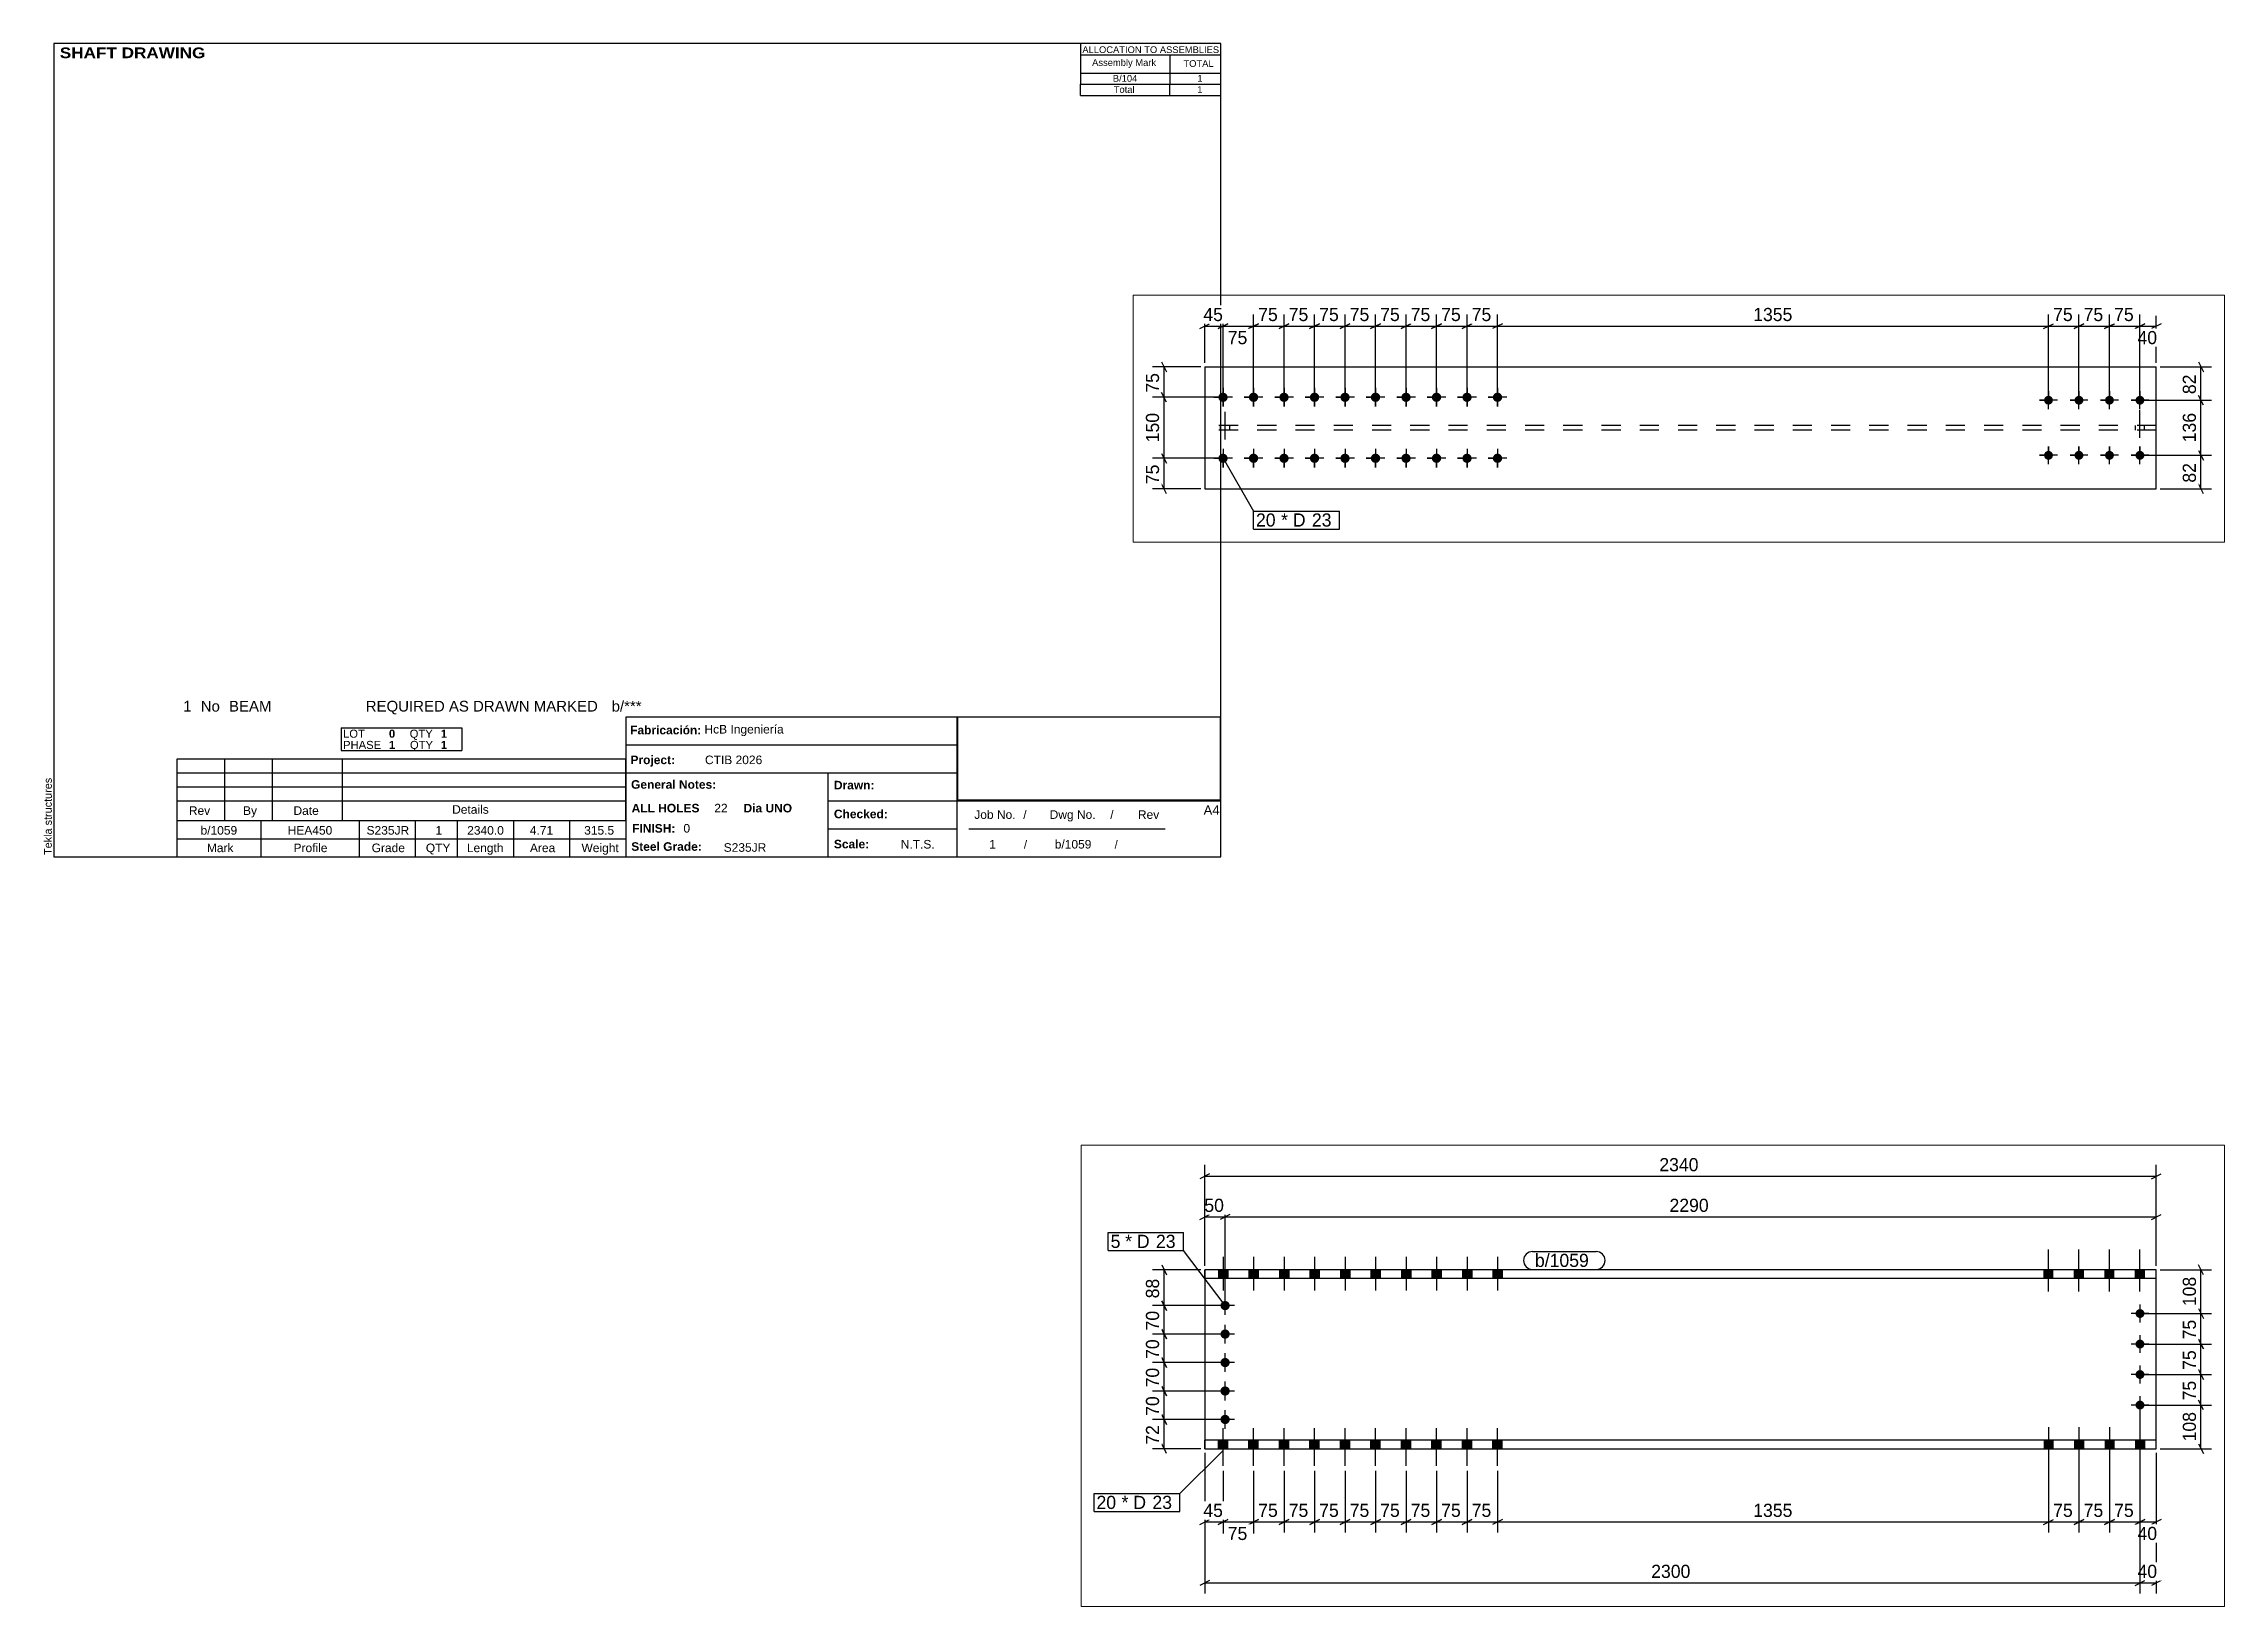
# Paper-space layout 'Layout1' of a CAD drawing. Header units: millimetres. Extents: x 2 to 539, y -179 to 205.
# The model-space entities are those that its viewports show. They can reach past a viewport. Long polylines and large blocks are cut down to what shows.
import ezdxf

# ---------------------------------------------------------------- set-up
doc = ezdxf.new("R2010")
doc.units = ezdxf.units.MM
doc.linetypes.add('DXK_LINE_DOT2', pattern=[3.9198, 1.9599, -1.9599])
doc.linetypes.add('DXK_LINE_DOT4', pattern=[0.9408, 0.4704, -0.4704])
doc.layers.add('Viewport layer', color=7, linetype='Continuous', plot=False)
doc.styles.add('Arial', font='ARIAL.TTF', dxfattribs={"height": 0.2})
doc.styles.add('Arial Black', font='ARIBLK.TTF', dxfattribs={"height": 0.2})
doc.styles.add('Arial Bold', font='ARIALBD.TTF', dxfattribs={"height": 0.2})
doc.styles.add('Comic Sans MS', font='COMIC.TTF', dxfattribs={"height": 0.2})

psp = doc.layouts.get("Layout1")

# ---------------------------------------------------------------- texts
at = {"color": 7}
for s, height, style, p in [(' SHAFT DRAWING', 2.6342, 'Arial Black', (5.3, 201.42)), ('ALLOCATION TO ASSEMBLIES', 1.6475, 'Arial', (257.95, 202.68)), ('Assembly Mark', 1.6475, 'Arial', (260.35, 199.52)), ('TOTAL', 1.648, 'Arial', (282.81, 199.28)), ('1', 2.64, 'Arial', (36.8, 40.76)), ('No', 2.636, 'Arial', (41.13, 40.76)), ('BEAM', 2.636, 'Arial', (48.08, 40.76)), ('REQUIRED AS DRAWN MARKED', 2.636, 'Arial', (81.71, 40.76)), ('b/***', 2.636, 'Arial', (142.18, 40.76)), ('b/1059', 2.109, 'Arial', (41.08, 10.5)), ('HEA450', 2.109, 'Arial', (62.51, 10.5)), ('S235JR', 2.109, 'Arial', (81.91, 10.5)), ('1', 2.11, 'Arial', (98.86, 10.5)), ('2340.0', 2.109, 'Arial', (106.66, 10.5)), ('4.71', 2.109, 'Arial', (122.06, 10.5)), ('315.5', 2.109, 'Arial', (135.43, 10.5)), ('FINISH:', 2.107, 'Arial Bold', (147.22, 11)), ('0', 2.11, 'Arial', (159.84, 11))]:
    psp.add_text(s, height=height, dxfattribs=dict(at, style=style)).set_placement(p)
at = {"color": 7, "linetype": 'Continuous'}
for s, height, style, p in [('B/104', 1.648, 'Arial', (265.45, 195.63)), ('Total', 1.648, 'Arial', (265.67, 192.88)), ('1', 1.65, 'Arial', (286.21, 192.88)), ('1', 1.65, 'Arial', (286.23, 195.63)), ('HcB Ingeniería', 2.1088, 'Arial', (165.02, 35.36)), ('LOT', 1.977, 'Arial', (76.13, 34.33)), ('PHASE', 1.977, 'Arial', (76.13, 31.57)), ('0', 1.98, 'Arial Bold', (87.41, 34.33)), ('1', 1.98, 'Arial Bold', (87.41, 31.57)), ('QTY', 1.977, 'Arial', (92.51, 34.33)), ('QTY', 1.977, 'Arial', (92.58, 31.57)), ('1', 1.98, 'Arial Bold', (100.18, 34.33)), ('1', 1.98, 'Arial Bold', (100.18, 31.57)), ('Fabricación:', 2.1074, 'Arial Bold', (146.73, 35.16)), ('Project:', 2.107, 'Arial Bold', (146.81, 27.83)), ('CTIB 2026', 2.109, 'Arial', (165.14, 27.83)), ('General Notes:', 2.1074, 'Arial Bold', (146.96, 21.78)), ('Drawn:', 2.107, 'Arial Bold', (196.85, 21.62)), ('Rev', 2.109, 'Arial', (38.21, 15.35)), ('By', 2.109, 'Arial', (51.53, 15.35)), ('Date', 2.109, 'Arial', (63.94, 15.35)), ('Details', 2.109, 'Arial', (102.96, 15.63)), ('ALL HOLES', 2.107, 'Arial Bold', (147.1, 15.96)), ('22', 2.109, 'Arial', (167.43, 15.96)), ('Dia UNO', 2.107, 'Arial Bold', (174.62, 15.96)), ('Checked:', 2.107, 'Arial Bold', (196.85, 14.53)), ('Job No.', 2.109, 'Arial', (231.37, 14.37)), ('/', 2.11, 'Arial', (243.42, 14.37)), ('Dwg No.', 2.109, 'Arial', (249.91, 14.37)), ('/', 2.11, 'Arial', (264.81, 14.37)), ('Rev', 2.109, 'Arial', (271.61, 14.37)), ('A4', 2.307, 'Arial', (287.76, 15.38)), ('Mark', 2.109, 'Arial', (42.64, 6.19)), ('Profile', 2.109, 'Arial', (63.95, 6.19)), ('Grade', 2.109, 'Arial', (83.16, 6.19)), ('QTY', 2.109, 'Arial', (96.49, 6.19)), ('Length', 2.109, 'Arial', (106.58, 6.19)), ('Area', 2.109, 'Arial', (122.09, 6.19)), ('Weight', 2.109, 'Arial', (134.77, 6.19)), ('Steel Grade:', 2.1074, 'Arial Bold', (147.01, 6.52)), ('S235JR', 2.109, 'Arial', (169.74, 6.28)), ('Scale:', 2.107, 'Arial Bold', (196.85, 7.13)), ('N.T.S.', 2.109, 'Arial', (213.29, 7.08)), ('1', 2.11, 'Arial', (235.04, 7.08)), ('/', 1.98, 'Arial', (243.58, 7.08)), ('b/1059', 2.109, 'Arial', (251.16, 7.08)), ('/', 1.98, 'Arial', (265.88, 7.08))]:
    psp.add_text(s, height=height, dxfattribs=dict(at, style=style)).set_placement(p)
at = {"color": 174, "linetype": 'Continuous', "style": 'Arial'}
psp.add_text('Tekla structures', height=1.9102, rotation=90, dxfattribs=at).set_placement((4.5, 5.5))

msp = doc.modelspace()

# ---------------------------------------------------------------- hatches: boundary and pattern name
at = {"linetype": 'Continuous'}
for points in [[(8021.8, 806.6), (8044.8, 806.6), (8044.8, 827.6), (8021.8, 827.6)], [(8021.8, 806.6), (8044.8, 806.6), (8044.8, 827.6), (8021.8, 827.6)], [(8096.8, 806.6), (8119.8, 806.6), (8119.8, 827.6), (8096.8, 827.6)], [(8096.8, 806.6), (8119.8, 806.6), (8119.8, 827.6), (8096.8, 827.6)], [(8171.8, 806.6), (8194.8, 806.6), (8194.8, 827.6), (8171.8, 827.6)], [(8171.8, 806.6), (8194.8, 806.6), (8194.8, 827.6), (8171.8, 827.6)], [(8246.8, 806.6), (8269.8, 806.6), (8269.8, 827.6), (8246.8, 827.6)], [(8246.8, 806.6), (8269.8, 806.6), (8269.8, 827.6), (8246.8, 827.6)], [(8321.8, 806.6), (8344.8, 806.6), (8344.8, 827.6), (8321.8, 827.6)], [(8321.8, 806.6), (8344.8, 806.6), (8344.8, 827.6), (8321.8, 827.6)], [(8396.8, 806.6), (8419.8, 806.6), (8419.8, 827.6), (8396.8, 827.6)], [(8396.8, 806.6), (8419.8, 806.6), (8419.8, 827.6), (8396.8, 827.6)], [(8471.8, 806.6), (8494.8, 806.6), (8494.8, 827.6), (8471.8, 827.6)], [(8471.8, 806.6), (8494.8, 806.6), (8494.8, 827.6), (8471.8, 827.6)], [(8546.8, 806.6), (8569.8, 806.6), (8569.8, 827.6), (8546.8, 827.6)], [(8546.8, 806.6), (8569.8, 806.6), (8569.8, 827.6), (8546.8, 827.6)], [(8621.8, 806.6), (8644.8, 806.6), (8644.8, 827.6), (8621.8, 827.6)], [(8621.8, 806.6), (8644.8, 806.6), (8644.8, 827.6), (8621.8, 827.6)], [(8696.8, 806.6), (8719.8, 806.6), (8719.8, 827.6), (8696.8, 827.6)], [(8696.8, 806.6), (8719.8, 806.6), (8719.8, 827.6), (8696.8, 827.6)], [(10052.3, 806.6), (10074.3, 806.6), (10074.3, 827.6), (10052.3, 827.6)], [(10052.3, 806.6), (10074.3, 806.6), (10074.3, 827.6), (10052.3, 827.6)], [(10127.3, 806.6), (10149.3, 806.6), (10149.3, 827.6), (10127.3, 827.6)], [(10127.3, 806.6), (10149.3, 806.6), (10149.3, 827.6), (10127.3, 827.6)], [(10202.3, 806.6), (10224.3, 806.6), (10224.3, 827.6), (10202.3, 827.6)], [(10202.3, 806.6), (10224.3, 806.6), (10224.3, 827.6), (10202.3, 827.6)], [(10277.3, 806.6), (10299.3, 806.6), (10299.3, 827.6), (10277.3, 827.6)], [(10277.3, 806.6), (10299.3, 806.6), (10299.3, 827.6), (10277.3, 827.6)], [(8026.8, 739.6, -1), (8049.8, 739.6, -1)], [(10288.3, 709.1, -1), (10288.3, 731.1, -1)], [(8026.8, 669.6, -1), (8049.8, 669.6, -1)], [(10288.3, 634.1, -1), (10288.3, 656.1, -1)], [(8026.8, 599.6, -1), (8049.8, 599.6, -1)], [(8026.8, 529.6, -1), (8049.8, 529.6, -1)], [(10288.3, 559.1, -1), (10288.3, 581.1, -1)], [(10288.3, 484.1, -1), (10288.3, 506.1, -1)], [(8026.8, 459.6, -1), (8049.8, 459.6, -1)], [(8021.8, 387.6), (8044.8, 387.6), (8044.8, 408.6), (8021.8, 408.6)], [(8021.8, 387.6), (8044.8, 387.6), (8044.8, 408.6), (8021.8, 408.6)], [(8096.8, 387.6), (8119.8, 387.6), (8119.8, 408.6), (8096.8, 408.6)], [(8096.8, 387.6), (8119.8, 387.6), (8119.8, 408.6), (8096.8, 408.6)], [(8171.8, 387.6), (8194.8, 387.6), (8194.8, 408.6), (8171.8, 408.6)], [(8171.8, 387.6), (8194.8, 387.6), (8194.8, 408.6), (8171.8, 408.6)], [(8246.8, 387.6), (8269.8, 387.6), (8269.8, 408.6), (8246.8, 408.6)], [(8246.8, 387.6), (8269.8, 387.6), (8269.8, 408.6), (8246.8, 408.6)], [(8321.8, 387.6), (8344.8, 387.6), (8344.8, 408.6), (8321.8, 408.6)], [(8321.8, 387.6), (8344.8, 387.6), (8344.8, 408.6), (8321.8, 408.6)], [(8396.8, 387.6), (8419.8, 387.6), (8419.8, 408.6), (8396.8, 408.6)], [(8396.8, 387.6), (8419.8, 387.6), (8419.8, 408.6), (8396.8, 408.6)], [(8471.8, 387.6), (8494.8, 387.6), (8494.8, 408.6), (8471.8, 408.6)], [(8471.8, 387.6), (8494.8, 387.6), (8494.8, 408.6), (8471.8, 408.6)], [(8546.8, 387.6), (8569.8, 387.6), (8569.8, 408.6), (8546.8, 408.6)], [(8546.8, 387.6), (8569.8, 387.6), (8569.8, 408.6), (8546.8, 408.6)], [(8621.8, 387.6), (8644.8, 387.6), (8644.8, 408.6), (8621.8, 408.6)], [(8621.8, 387.6), (8644.8, 387.6), (8644.8, 408.6), (8621.8, 408.6)], [(8696.8, 387.6), (8719.8, 387.6), (8719.8, 408.6), (8696.8, 408.6)], [(8696.8, 387.6), (8719.8, 387.6), (8719.8, 408.6), (8696.8, 408.6)], [(10052.3, 387.6), (10074.3, 387.6), (10074.3, 408.6), (10052.3, 408.6)], [(10052.3, 387.6), (10074.3, 387.6), (10074.3, 408.6), (10052.3, 408.6)], [(10127.3, 387.6), (10149.3, 387.6), (10149.3, 408.6), (10127.3, 408.6)], [(10127.3, 387.6), (10149.3, 387.6), (10149.3, 408.6), (10127.3, 408.6)], [(10202.3, 387.6), (10224.3, 387.6), (10224.3, 408.6), (10202.3, 408.6)], [(10202.3, 387.6), (10224.3, 387.6), (10224.3, 408.6), (10202.3, 408.6)], [(10277.3, 387.6), (10299.3, 387.6), (10299.3, 408.6), (10277.3, 408.6)], [(10277.3, 387.6), (10299.3, 387.6), (10299.3, 408.6), (10277.3, 408.6)], [(221.4, 344.4, -1), (221.4, 367.4, -1)], [(296.4, 344.4, -1), (296.4, 367.4, -1)], [(371.4, 344.4, -1), (371.4, 367.4, -1)], [(446.4, 344.4, -1), (446.4, 367.4, -1)], [(521.4, 344.4, -1), (521.4, 367.4, -1)], [(596.4, 344.4, -1), (596.4, 367.4, -1)], [(671.4, 344.4, -1), (671.4, 367.4, -1)], [(746.4, 344.4, -1), (746.4, 367.4, -1)], [(821.4, 344.4, -1), (821.4, 367.4, -1)], [(896.4, 344.4, -1), (896.4, 367.4, -1)], [(2251.4, 337.7, -1), (2251.4, 359.6, -1)], [(2326.4, 337.7, -1), (2326.4, 359.6, -1)], [(2401.4, 337.7, -1), (2401.4, 359.6, -1)], [(2476.4, 337.7, -1), (2476.4, 359.6, -1)], [(221.4, 194.4, -1), (221.4, 217.4, -1)], [(296.4, 194.4, -1), (296.4, 217.4, -1)], [(371.4, 194.4, -1), (371.4, 217.4, -1)], [(446.4, 194.4, -1), (446.4, 217.4, -1)], [(521.4, 194.4, -1), (521.4, 217.4, -1)], [(596.4, 194.4, -1), (596.4, 217.4, -1)], [(671.4, 194.4, -1), (671.4, 217.4, -1)], [(746.4, 194.4, -1), (746.4, 217.4, -1)], [(821.4, 194.4, -1), (821.4, 217.4, -1)], [(896.4, 194.4, -1), (896.4, 217.4, -1)], [(2251.4, 202.2, -1), (2251.4, 224.2, -1)], [(2326.4, 202.2, -1), (2326.4, 224.2, -1)], [(2401.4, 202.2, -1), (2401.4, 224.2, -1)], [(2476.4, 202.2, -1), (2476.4, 224.2, -1)]]:
    msp.add_hatch(color=3, dxfattribs=at).paths.add_polyline_path(points)

# ---------------------------------------------------------------- linework, layer by layer
at = {"color": 8, "linetype": 'Continuous'}
for p, q in [((10328.3, 837.6), (10328.3, 1086)), ((8000.3, 1063.6), (7976.3, 1051.6)), ((7988.3, 1057.6), (10328.3, 1057.6)), ((10316.3, 1051.6), (10340.3, 1063.6)), ((7988.3, 837.6), (7988.3, 986)), ((8038.3, 749.6), (8038.3, 986)), ((8038.3, 749.6), (8038.3, 986)), ((10328.3, 837.6), (10328.3, 986)), ((7976.3, 951.6), (8000.3, 963.6)), ((7988.3, 957.6), (8038.3, 957.6)), ((8050.3, 963.6), (8026.3, 951.6)), ((8050.3, 963.6), (8026.3, 951.6)), ((8038.3, 957.6), (10328.3, 957.6)), ((10316.3, 951.6), (10340.3, 963.6)), ((7978.3, 827.6), (7859.9, 827.6)), ((7882.3, 839.6), (7894.3, 815.6)), ((7888.3, 739.6), (7888.3, 827.6)), ((10338.3, 827.6), (10463.9, 827.6)), ((10444.3, 815.6), (10432.3, 839.6)), ((7894.3, 727.6), (7882.3, 751.6)), ((8028.3, 739.6), (7859.9, 739.6)), ((10298.3, 720.1), (10463.9, 720.1)), ((10432.3, 732.1), (10444.3, 708.1)), ((10438.3, 645.1), (10438.3, 720.1)), ((8028.3, 669.6), (7859.9, 669.6)), ((7882.3, 681.6), (7894.3, 657.6)), ((7888.3, 599.6), (7888.3, 669.6)), ((10298.3, 645.1), (10463.9, 645.1)), ((10444.3, 633.1), (10432.3, 657.1)), ((8028.3, 599.6), (7859.9, 599.6)), ((7894.3, 587.6), (7882.3, 611.6)), ((164.4, 524.9), (188.4, 536.9)), ((176.4, 440.9), (176.4, 559.3)), ((209.4, 524.9), (233.4, 536.9)), ((221.4, 365.9), (221.4, 556.5)), ((284.4, 524.9), (308.4, 536.9)), ((296.4, 365.9), (296.4, 559.3)), ((359.4, 524.9), (383.4, 536.9)), ((371.4, 365.9), (371.4, 559.3)), ((434.4, 524.9), (458.4, 536.9)), ((446.4, 365.9), (446.4, 559.3)), ((509.4, 524.9), (533.4, 536.9)), ((521.4, 365.9), (521.4, 559.3)), ((584.4, 524.9), (608.4, 536.9)), ((596.4, 365.9), (596.4, 559.3)), ((683.4, 536.9), (659.4, 524.9)), ((671.4, 365.9), (671.4, 559.3)), ((734.4, 524.9), (758.4, 536.9)), ((746.4, 365.9), (746.4, 559.3)), ((833.4, 536.9), (809.4, 524.9)), ((821.4, 365.9), (821.4, 559.3)), ((908.4, 536.9), (884.4, 524.9)), ((908.4, 536.9), (884.4, 524.9)), ((896.4, 365.9), (896.4, 559.3)), ((896.4, 365.9), (896.4, 559.3)), ((2239.4, 524.9), (2263.4, 536.9)), ((2251.4, 358.7), (2251.4, 559.3)), ((2314.4, 524.9), (2338.4, 536.9)), ((2326.4, 358.7), (2326.4, 559.3)), ((2413.4, 536.9), (2389.4, 524.9)), ((2401.4, 358.7), (2401.4, 559.3)), ((2464.4, 524.9), (2488.4, 536.9)), ((2476.4, 358.7), (2476.4, 556.5)), ((2528.4, 536.9), (2504.4, 524.9)), ((2516.4, 440.9), (2516.4, 556.5)), ((7882.3, 541.6), (7894.3, 517.6)), ((10298.3, 570.1), (10463.9, 570.1)), ((10444.3, 558.1), (10432.3, 582.1)), ((596.4, 530.9), (671.4, 530.9)), ((746.4, 530.9), (821.4, 530.9)), ((2326.4, 530.9), (2401.4, 530.9)), ((2476.4, 530.9), (2516.4, 530.9)), ((8028.3, 529.6), (7859.9, 529.6)), ((10288.3, 485.1), (10288.3, 32)), ((10288.3, 485.1), (10288.3, 179.2)), ((10298.3, 495.1), (10463.9, 495.1)), ((10444.3, 483.1), (10432.3, 507.1)), ((166.4, 430.9), (48, 430.9)), ((70.4, 442.9), (82.4, 418.9)), ((76.4, 355.9), (76.4, 430.9)), ((2526.4, 430.9), (2652, 430.9)), ((2620.4, 442.9), (2632.4, 418.9)), ((2626.4, 348.6), (2626.4, 430.9)), ((8028.3, 459.6), (7859.9, 459.6)), ((7882.3, 471.6), (7894.3, 447.6)), ((7888.3, 387.6), (7888.3, 459.6)), ((7978.3, 387.6), (7859.9, 387.6)), ((7894.3, 375.6), (7882.3, 399.6)), ((7988.3, 377.6), (7988.3, 32)), ((7988.3, 377.6), (7988.3, 182)), ((10328.3, 377.6), (10328.3, 32)), ((10328.3, 377.6), (10328.3, 179.2)), ((10338.3, 387.6), (10463.9, 387.6)), ((10432.3, 399.6), (10444.3, 375.6)), ((211.4, 355.9), (48, 355.9)), ((82.4, 343.9), (70.4, 367.9)), ((2486.4, 348.6), (2652, 348.6)), ((2632.4, 336.6), (2620.4, 360.7)), ((8033.3, 333.6), (8033.3, 179.2)), ((8108.3, 333.6), (8108.3, 182)), ((8183.3, 333.6), (8183.3, 182)), ((8258.3, 333.6), (8258.3, 182)), ((8333.3, 333.6), (8333.3, 182)), ((8408.3, 333.6), (8408.3, 182)), ((8483.3, 333.6), (8483.3, 182)), ((8558.3, 333.6), (8558.3, 182)), ((8633.3, 333.6), (8633.3, 182)), ((8708.3, 333.6), (8708.3, 182)), ((8708.3, 333.6), (8708.3, 182)), ((10063.3, 343.1), (10063.3, 182)), ((10138.3, 343.1), (10138.3, 182)), ((10213.3, 343.1), (10213.3, 182)), ((70.4, 217.9), (82.4, 193.9)), ((2620.4, 225.2), (2632.4, 201.1)), ((211.4, 205.9), (48, 205.9)), ((76.4, 130.9), (76.4, 205.9)), ((2486.4, 213.2), (2652, 213.2)), ((7976.3, 201.6), (8000.3, 213.6)), ((8021.3, 201.6), (8045.3, 213.6)), ((8096.3, 201.6), (8120.3, 213.6)), ((8171.3, 201.6), (8195.3, 213.6)), ((8246.3, 201.6), (8270.3, 213.6)), ((8321.3, 201.6), (8345.3, 213.6)), ((8396.3, 201.6), (8420.3, 213.6)), ((8471.3, 201.6), (8495.3, 213.6)), ((8546.3, 201.6), (8570.3, 213.6)), ((8621.3, 201.6), (8645.3, 213.6)), ((8633.3, 207.6), (8708.3, 207.6)), ((8720.3, 213.6), (8696.3, 201.6)), ((8720.3, 213.6), (8696.3, 201.6)), ((10051.3, 201.6), (10075.3, 213.6)), ((10126.3, 201.6), (10150.3, 213.6)), ((10201.3, 201.6), (10225.3, 213.6)), ((10276.3, 201.6), (10300.3, 213.6)), ((10288.3, 207.6), (10328.3, 207.6)), ((10340.3, 213.6), (10316.3, 201.6)), ((166.4, 130.9), (48, 130.9)), ((82.4, 118.9), (70.4, 142.9)), ((2526.4, 130.9), (2652, 130.9)), ((2632.4, 118.9), (2620.4, 142.9)), ((8000.3, 63.6), (7976.3, 51.6)), ((10276.3, 51.6), (10300.3, 63.6)), ((10288.3, 57.6), (10328.3, 57.6)), ((10340.3, 63.6), (10316.3, 51.6))]:
    msp.add_line(p, q, dxfattribs=at)
at = {"color": 3, "linetype": 'Continuous'}
for p, q in [((8033.3, 859.8), (8033.3, 776.6)), ((8033.3, 859.8), (8033.3, 776.6)), ((8108.3, 859.8), (8108.3, 776.6)), ((8108.3, 859.8), (8108.3, 776.6)), ((8183.3, 859.8), (8183.3, 776.6)), ((8183.3, 859.8), (8183.3, 776.6)), ((8258.3, 859.8), (8258.3, 776.6)), ((8258.3, 859.8), (8258.3, 776.6)), ((8333.3, 859.8), (8333.3, 776.6)), ((8333.3, 859.8), (8333.3, 776.6)), ((8408.3, 859.8), (8408.3, 776.6)), ((8408.3, 859.8), (8408.3, 776.6)), ((8483.3, 859.8), (8483.3, 776.6)), ((8483.3, 859.8), (8483.3, 776.6)), ((8558.3, 859.8), (8558.3, 776.6)), ((8558.3, 859.8), (8558.3, 776.6)), ((8633.3, 859.8), (8633.3, 776.6)), ((8633.3, 859.8), (8633.3, 776.6)), ((8708.3, 859.8), (8708.3, 776.6)), ((8708.3, 859.8), (8708.3, 776.6)), ((10063.3, 774.4), (10063.3, 877.6)), ((10063.3, 774.4), (10063.3, 877.6)), ((10138.3, 774.4), (10138.3, 877.6)), ((10138.3, 774.4), (10138.3, 877.6)), ((10213.3, 774.4), (10213.3, 877.6)), ((10213.3, 774.4), (10213.3, 877.6)), ((10288.3, 774.4), (10288.3, 877.6)), ((10288.3, 774.4), (10288.3, 877.6)), ((8021.8, 827.6), (8021.8, 806.6)), ((8021.8, 827.6), (8021.8, 806.6)), ((8044.8, 827.6), (8044.8, 806.6)), ((8044.8, 827.6), (8044.8, 806.6)), ((8096.8, 827.6), (8096.8, 806.6)), ((8096.8, 827.6), (8096.8, 806.6)), ((8119.8, 827.6), (8119.8, 806.6)), ((8119.8, 827.6), (8119.8, 806.6)), ((8171.8, 827.6), (8171.8, 806.6)), ((8171.8, 827.6), (8171.8, 806.6)), ((8194.8, 827.6), (8194.8, 806.6)), ((8194.8, 827.6), (8194.8, 806.6)), ((8246.8, 827.6), (8246.8, 806.6)), ((8246.8, 827.6), (8246.8, 806.6)), ((8269.8, 827.6), (8269.8, 806.6)), ((8269.8, 827.6), (8269.8, 806.6)), ((8321.8, 827.6), (8321.8, 806.6)), ((8321.8, 827.6), (8321.8, 806.6)), ((8344.8, 827.6), (8344.8, 806.6)), ((8344.8, 827.6), (8344.8, 806.6)), ((8396.8, 827.6), (8396.8, 806.6)), ((8396.8, 827.6), (8396.8, 806.6)), ((8419.8, 827.6), (8419.8, 806.6)), ((8419.8, 827.6), (8419.8, 806.6)), ((8471.8, 827.6), (8471.8, 806.6)), ((8471.8, 827.6), (8471.8, 806.6)), ((8494.8, 827.6), (8494.8, 806.6)), ((8494.8, 827.6), (8494.8, 806.6)), ((8546.8, 827.6), (8546.8, 806.6)), ((8546.8, 827.6), (8546.8, 806.6)), ((8569.8, 827.6), (8569.8, 806.6)), ((8569.8, 827.6), (8569.8, 806.6)), ((8621.8, 827.6), (8621.8, 806.6)), ((8621.8, 827.6), (8621.8, 806.6)), ((8644.8, 827.6), (8644.8, 806.6)), ((8644.8, 827.6), (8644.8, 806.6)), ((8696.8, 827.6), (8696.8, 806.6)), ((8696.8, 827.6), (8696.8, 806.6)), ((8719.8, 827.6), (8719.8, 806.6)), ((8719.8, 827.6), (8719.8, 806.6)), ((10052.3, 806.6), (10052.3, 827.6)), ((10052.3, 806.6), (10052.3, 827.6)), ((10074.3, 806.6), (10074.3, 827.6)), ((10074.3, 806.6), (10074.3, 827.6)), ((10127.3, 806.6), (10127.3, 827.6)), ((10127.3, 806.6), (10127.3, 827.6)), ((10149.3, 806.6), (10149.3, 827.6)), ((10149.3, 806.6), (10149.3, 827.6)), ((10202.3, 806.6), (10202.3, 827.6)), ((10202.3, 806.6), (10202.3, 827.6)), ((10224.3, 806.6), (10224.3, 827.6)), ((10224.3, 806.6), (10224.3, 827.6)), ((10277.3, 806.6), (10277.3, 827.6)), ((10277.3, 806.6), (10277.3, 827.6)), ((10299.3, 806.6), (10299.3, 827.6)), ((10299.3, 806.6), (10299.3, 827.6)), ((8038.3, 716.6), (8038.3, 762.6)), ((8061.3, 739.6), (8015.3, 739.6)), ((10310.3, 720.1), (10266.3, 720.1)), ((10288.3, 742.1), (10288.3, 698.1)), ((8061.3, 669.6), (8015.3, 669.6)), ((8038.3, 646.6), (8038.3, 692.6)), ((10310.3, 645.1), (10266.3, 645.1)), ((10288.3, 667.1), (10288.3, 623.1)), ((8061.3, 599.6), (8015.3, 599.6)), ((8038.3, 576.6), (8038.3, 622.6)), ((10288.3, 592.1), (10288.3, 548.1)), ((8038.3, 506.6), (8038.3, 552.6)), ((10310.3, 570.1), (10266.3, 570.1)), ((8061.3, 529.6), (8015.3, 529.6)), ((10310.3, 495.1), (10266.3, 495.1)), ((10288.3, 517.1), (10288.3, 473.1)), ((8061.3, 459.6), (8015.3, 459.6)), ((8033.3, 345.4), (8033.3, 438.6)), ((8033.3, 345.4), (8033.3, 438.6)), ((8038.3, 436.6), (8038.3, 482.6)), ((8108.3, 345.4), (8108.3, 438.6)), ((8108.3, 345.4), (8108.3, 438.6)), ((8183.3, 345.4), (8183.3, 438.6)), ((8183.3, 345.4), (8183.3, 438.6)), ((8258.3, 345.4), (8258.3, 438.6)), ((8258.3, 345.4), (8258.3, 438.6)), ((8333.3, 345.4), (8333.3, 438.6)), ((8333.3, 345.4), (8333.3, 438.6)), ((8408.3, 345.4), (8408.3, 438.6)), ((8408.3, 345.4), (8408.3, 438.6)), ((8483.3, 345.4), (8483.3, 438.6)), ((8483.3, 345.4), (8483.3, 438.6)), ((8558.3, 345.4), (8558.3, 438.6)), ((8558.3, 345.4), (8558.3, 438.6)), ((8633.3, 345.4), (8633.3, 438.6)), ((8633.3, 345.4), (8633.3, 438.6)), ((8708.3, 345.4), (8708.3, 438.6)), ((8708.3, 345.4), (8708.3, 438.6)), ((10063.3, 440.8), (10063.3, 337.6)), ((10063.3, 440.8), (10063.3, 337.6)), ((10138.3, 440.8), (10138.3, 337.6)), ((10138.3, 440.8), (10138.3, 337.6)), ((10213.3, 440.8), (10213.3, 337.6)), ((10213.3, 440.8), (10213.3, 337.6)), ((10288.3, 440.8), (10288.3, 337.6)), ((10288.3, 440.8), (10288.3, 337.6)), ((221.4, 378.9), (221.4, 363.6)), ((221.4, 378.9), (221.4, 332.9)), ((296.4, 378.9), (296.4, 363.6)), ((296.4, 378.9), (296.4, 332.9)), ((371.4, 378.9), (371.4, 363.6)), ((371.4, 378.9), (371.4, 332.9)), ((446.4, 378.9), (446.4, 363.6)), ((446.4, 378.9), (446.4, 332.9)), ((521.4, 378.9), (521.4, 363.6)), ((521.4, 378.9), (521.4, 332.9)), ((596.4, 378.9), (596.4, 363.6)), ((596.4, 378.9), (596.4, 332.9)), ((671.4, 378.9), (671.4, 363.6)), ((671.4, 378.9), (671.4, 332.9)), ((746.4, 378.9), (746.4, 363.6)), ((746.4, 378.9), (746.4, 332.9)), ((821.4, 378.9), (821.4, 363.6)), ((821.4, 378.9), (821.4, 332.9)), ((896.4, 378.9), (896.4, 363.6)), ((896.4, 378.9), (896.4, 332.9)), ((8021.8, 387.6), (8021.8, 408.6)), ((8021.8, 387.6), (8021.8, 408.6)), ((8044.8, 387.6), (8044.8, 408.6)), ((8044.8, 387.6), (8044.8, 408.6)), ((8096.8, 387.6), (8096.8, 408.6)), ((8096.8, 387.6), (8096.8, 408.6)), ((8119.8, 387.6), (8119.8, 408.6)), ((8119.8, 387.6), (8119.8, 408.6)), ((8171.8, 387.6), (8171.8, 408.6)), ((8171.8, 387.6), (8171.8, 408.6)), ((8194.8, 387.6), (8194.8, 408.6)), ((8194.8, 387.6), (8194.8, 408.6)), ((8246.8, 387.6), (8246.8, 408.6)), ((8246.8, 387.6), (8246.8, 408.6)), ((8269.8, 387.6), (8269.8, 408.6)), ((8269.8, 387.6), (8269.8, 408.6)), ((8321.8, 387.6), (8321.8, 408.6)), ((8321.8, 387.6), (8321.8, 408.6)), ((8344.8, 387.6), (8344.8, 408.6)), ((8344.8, 387.6), (8344.8, 408.6)), ((8396.8, 387.6), (8396.8, 408.6)), ((8396.8, 387.6), (8396.8, 408.6)), ((8419.8, 387.6), (8419.8, 408.6)), ((8419.8, 387.6), (8419.8, 408.6)), ((8471.8, 387.6), (8471.8, 408.6)), ((8471.8, 387.6), (8471.8, 408.6)), ((8494.8, 387.6), (8494.8, 408.6)), ((8494.8, 387.6), (8494.8, 408.6)), ((8546.8, 387.6), (8546.8, 408.6)), ((8546.8, 387.6), (8546.8, 408.6)), ((8569.8, 387.6), (8569.8, 408.6)), ((8569.8, 387.6), (8569.8, 408.6)), ((8621.8, 387.6), (8621.8, 408.6)), ((8621.8, 387.6), (8621.8, 408.6)), ((8644.8, 387.6), (8644.8, 408.6)), ((8644.8, 387.6), (8644.8, 408.6)), ((8696.8, 387.6), (8696.8, 408.6)), ((8696.8, 387.6), (8696.8, 408.6)), ((8719.8, 387.6), (8719.8, 408.6)), ((8719.8, 387.6), (8719.8, 408.6)), ((10052.3, 408.6), (10052.3, 387.6)), ((10052.3, 408.6), (10052.3, 387.6)), ((10074.3, 408.6), (10074.3, 387.6)), ((10074.3, 408.6), (10074.3, 387.6)), ((10127.3, 408.6), (10127.3, 387.6)), ((10127.3, 408.6), (10127.3, 387.6)), ((10149.3, 408.6), (10149.3, 387.6)), ((10149.3, 408.6), (10149.3, 387.6)), ((10202.3, 408.6), (10202.3, 387.6)), ((10202.3, 408.6), (10202.3, 387.6)), ((10224.3, 408.6), (10224.3, 387.6)), ((10224.3, 408.6), (10224.3, 387.6)), ((10277.3, 408.6), (10277.3, 387.6)), ((10277.3, 408.6), (10277.3, 387.6)), ((10299.3, 408.6), (10299.3, 387.6)), ((10299.3, 408.6), (10299.3, 387.6)), ((198.4, 355.9), (213.7, 355.9)), ((244.4, 355.9), (198.4, 355.9)), ((221.4, 332.9), (221.4, 348.2)), ((244.4, 355.9), (229.1, 355.9)), ((273.4, 355.9), (288.7, 355.9)), ((319.4, 355.9), (273.4, 355.9)), ((296.4, 332.9), (296.4, 348.2)), ((319.4, 355.9), (304.1, 355.9)), ((348.4, 355.9), (363.7, 355.9)), ((394.4, 355.9), (348.4, 355.9)), ((371.4, 332.9), (371.4, 348.2)), ((394.4, 355.9), (379.1, 355.9)), ((423.4, 355.9), (438.7, 355.9)), ((469.4, 355.9), (423.4, 355.9)), ((446.4, 332.9), (446.4, 348.2)), ((469.4, 355.9), (454.1, 355.9)), ((498.4, 355.9), (513.7, 355.9)), ((544.4, 355.9), (498.4, 355.9)), ((521.4, 332.9), (521.4, 348.2)), ((544.4, 355.9), (529.1, 355.9)), ((573.4, 355.9), (588.7, 355.9)), ((619.4, 355.9), (573.4, 355.9)), ((596.4, 332.9), (596.4, 348.2)), ((619.4, 355.9), (604.1, 355.9)), ((648.4, 355.9), (663.7, 355.9)), ((694.4, 355.9), (648.4, 355.9)), ((671.4, 332.9), (671.4, 348.2)), ((694.4, 355.9), (679.1, 355.9)), ((723.4, 355.9), (738.7, 355.9)), ((769.4, 355.9), (723.4, 355.9)), ((746.4, 332.9), (746.4, 348.2)), ((769.4, 355.9), (754.1, 355.9)), ((798.4, 355.9), (813.7, 355.9)), ((844.4, 355.9), (798.4, 355.9)), ((821.4, 332.9), (821.4, 348.2)), ((844.4, 355.9), (829.1, 355.9)), ((873.4, 355.9), (888.7, 355.9)), ((919.4, 355.9), (873.4, 355.9)), ((896.4, 332.9), (896.4, 348.2)), ((919.4, 355.9), (904.1, 355.9)), ((2229.4, 348.6), (2244.1, 348.6)), ((2273.4, 348.6), (2229.4, 348.6)), ((2251.4, 370.6), (2251.4, 356)), ((2251.4, 326.6), (2251.4, 370.6)), ((2251.4, 326.6), (2251.4, 341.3)), ((2273.4, 348.6), (2258.7, 348.6)), ((2304.4, 348.6), (2319.1, 348.6)), ((2348.4, 348.6), (2304.4, 348.6)), ((2326.4, 370.6), (2326.4, 356)), ((2326.4, 326.6), (2326.4, 370.6)), ((2326.4, 326.6), (2326.4, 341.3)), ((2348.4, 348.6), (2333.7, 348.6)), ((2379.4, 348.6), (2394.1, 348.6)), ((2423.4, 348.6), (2379.4, 348.6)), ((2401.4, 370.6), (2401.4, 356)), ((2401.4, 326.6), (2401.4, 370.6)), ((2401.4, 326.6), (2401.4, 341.3)), ((2423.4, 348.6), (2408.7, 348.6)), ((2454.4, 348.6), (2469.1, 348.6)), ((2498.4, 348.6), (2454.4, 348.6)), ((2476.4, 370.6), (2476.4, 356)), ((2476.4, 326.6), (2476.4, 370.6)), ((2476.4, 326.6), (2476.4, 341.3)), ((2498.4, 348.6), (2483.7, 348.6)), ((221.4, 228.9), (221.4, 213.6)), ((221.4, 228.9), (221.4, 182.9)), ((296.4, 228.9), (296.4, 213.6)), ((296.4, 228.9), (296.4, 182.9)), ((371.4, 228.9), (371.4, 213.6)), ((371.4, 228.9), (371.4, 182.9)), ((446.4, 228.9), (446.4, 213.6)), ((446.4, 228.9), (446.4, 182.9)), ((521.4, 228.9), (521.4, 213.6)), ((521.4, 228.9), (521.4, 182.9)), ((596.4, 228.9), (596.4, 213.6)), ((596.4, 228.9), (596.4, 182.9)), ((671.4, 228.9), (671.4, 213.6)), ((671.4, 228.9), (671.4, 182.9)), ((746.4, 228.9), (746.4, 213.6)), ((746.4, 228.9), (746.4, 182.9)), ((821.4, 228.9), (821.4, 213.6)), ((821.4, 228.9), (821.4, 182.9)), ((896.4, 228.9), (896.4, 213.6)), ((896.4, 228.9), (896.4, 182.9)), ((2251.4, 191.2), (2251.4, 235.2)), ((2251.4, 235.2), (2251.4, 220.5)), ((2326.4, 191.2), (2326.4, 235.2)), ((2326.4, 235.2), (2326.4, 220.5)), ((2401.4, 191.2), (2401.4, 235.2)), ((2401.4, 235.2), (2401.4, 220.5)), ((2476.4, 191.2), (2476.4, 235.2)), ((2476.4, 235.2), (2476.4, 220.5)), ((198.4, 205.9), (213.7, 205.9)), ((244.4, 205.9), (198.4, 205.9)), ((221.4, 182.9), (221.4, 198.2)), ((244.4, 205.9), (229.1, 205.9)), ((273.4, 205.9), (288.7, 205.9)), ((319.4, 205.9), (273.4, 205.9)), ((296.4, 182.9), (296.4, 198.2)), ((319.4, 205.9), (304.1, 205.9)), ((348.4, 205.9), (363.7, 205.9)), ((394.4, 205.9), (348.4, 205.9)), ((371.4, 182.9), (371.4, 198.2)), ((394.4, 205.9), (379.1, 205.9)), ((423.4, 205.9), (438.7, 205.9)), ((469.4, 205.9), (423.4, 205.9)), ((446.4, 182.9), (446.4, 198.2)), ((469.4, 205.9), (454.1, 205.9)), ((498.4, 205.9), (513.7, 205.9)), ((544.4, 205.9), (498.4, 205.9)), ((521.4, 182.9), (521.4, 198.2)), ((544.4, 205.9), (529.1, 205.9)), ((573.4, 205.9), (588.7, 205.9)), ((619.4, 205.9), (573.4, 205.9)), ((596.4, 182.9), (596.4, 198.2)), ((619.4, 205.9), (604.1, 205.9)), ((648.4, 205.9), (663.7, 205.9)), ((694.4, 205.9), (648.4, 205.9)), ((671.4, 182.9), (671.4, 198.2)), ((694.4, 205.9), (679.1, 205.9)), ((723.4, 205.9), (738.7, 205.9)), ((769.4, 205.9), (723.4, 205.9)), ((746.4, 182.9), (746.4, 198.2)), ((769.4, 205.9), (754.1, 205.9)), ((798.4, 205.9), (813.7, 205.9)), ((844.4, 205.9), (798.4, 205.9)), ((821.4, 182.9), (821.4, 198.2)), ((844.4, 205.9), (829.1, 205.9)), ((873.4, 205.9), (888.7, 205.9)), ((919.4, 205.9), (873.4, 205.9)), ((896.4, 182.9), (896.4, 198.2)), ((919.4, 205.9), (904.1, 205.9)), ((2273.4, 213.2), (2229.4, 213.2)), ((2229.4, 213.2), (2244.1, 213.2)), ((2251.4, 191.2), (2251.4, 205.8)), ((2273.4, 213.2), (2258.7, 213.2)), ((2348.4, 213.2), (2304.4, 213.2)), ((2304.4, 213.2), (2319.1, 213.2)), ((2326.4, 191.2), (2326.4, 205.8)), ((2348.4, 213.2), (2333.7, 213.2)), ((2423.4, 213.2), (2379.4, 213.2)), ((2379.4, 213.2), (2394.1, 213.2)), ((2401.4, 191.2), (2401.4, 205.8)), ((2423.4, 213.2), (2408.7, 213.2)), ((2498.4, 213.2), (2454.4, 213.2)), ((2454.4, 213.2), (2469.1, 213.2)), ((2476.4, 191.2), (2476.4, 205.8)), ((2498.4, 213.2), (2483.7, 213.2))]:
    msp.add_line(p, q, dxfattribs=at)
at = {"color": 7, "linetype": 'Continuous'}
for p, q in [((7988.3, 827.6), (7988.3, 806.6)), ((10328.3, 827.6), (7988.3, 827.6)), ((7988.3, 806.6), (7988.3, 408.6)), ((10328.3, 806.6), (7988.3, 806.6)), ((10328.3, 387.6), (10328.3, 827.6)), ((176.4, 430.9), (176.4, 130.9)), ((176.4, 430.9), (2516.4, 430.9)), ((2516.4, 130.9), (2516.4, 430.9)), ((7988.3, 387.6), (7988.3, 408.6)), ((10328.3, 408.6), (7988.3, 408.6)), ((7988.3, 387.6), (10328.3, 387.6)), ((176.4, 130.9), (2516.4, 130.9))]:
    msp.add_line(p, q, dxfattribs=at)
at = {"color": 7, "linetype": 'DXK_LINE_DOT4'}
for p, q in [((7988.3, 806.6), (7988.3, 827.6)), ((7988.3, 408.6), (7988.3, 387.6)), ((2516.4, 286.6), (176.4, 286.6)), ((2516.4, 275.1), (176.4, 275.1))]:
    msp.add_line(p, q, dxfattribs=at)
at = {"color": 3, "linetype": 'DXK_LINE_DOT2'}
for p, q in [((2476.4, 255.9), (2476.4, 324.1)), ((2476.4, 255.9), (2476.4, 324.1)), ((2476.4, 255.9), (2476.4, 324.1)), ((2476.4, 255.9), (2476.4, 324.1)), ((214.9, 275.1), (214.9, 286.6)), ((214.9, 275.1), (214.9, 286.6)), ((214.9, 275.1), (214.9, 286.6)), ((214.9, 275.1), (214.9, 286.6)), ((214.9, 275.1), (214.9, 286.6)), ((226.4, 251.9), (226.4, 320.1)), ((226.4, 251.9), (226.4, 320.1)), ((226.4, 251.9), (226.4, 320.1)), ((226.4, 251.9), (226.4, 320.1)), ((226.4, 251.9), (226.4, 320.1)), ((237.9, 275.1), (237.9, 286.6)), ((237.9, 275.1), (237.9, 286.6)), ((237.9, 275.1), (237.9, 286.6)), ((237.9, 275.1), (237.9, 286.6)), ((237.9, 275.1), (237.9, 286.6)), ((2465.4, 275.1), (2465.4, 286.6)), ((2465.4, 275.1), (2465.4, 286.6)), ((2465.4, 275.1), (2465.4, 286.6)), ((2465.4, 275.1), (2465.4, 286.6)), ((2487.4, 275.1), (2487.4, 286.6)), ((2487.4, 275.1), (2487.4, 286.6)), ((2487.4, 275.1), (2487.4, 286.6)), ((2487.4, 275.1), (2487.4, 286.6))]:
    msp.add_line(p, q, dxfattribs=at)

# ---------------------------------------------------------------- wipeouts: each hides what was drawn before it
at = {"color": 0}
for points in [[(7782.9, 881.4), (7782.9, 913.4), (7756.8, 913.4), (7756.8, 881.4)], [(7774.1, 239.5), (7774.1, 271.5), (7722, 271.5), (7722, 239.5)], [(354.6, 38), (354.6, 70), (302.4, 70), (302.4, 38)]]:
    msp.add_wipeout(points, dxfattribs=at)

# ---------------------------------------------------------------- next in the draw order: wipeouts: each hides what was drawn before it
for points in [[(9216.8, 1063.6), (9216.8, 1108.4), (9099.8, 1108.4), (9099.8, 1063.6)], [(8045.7, 963.6), (8045.7, 1008.4), (7980.8, 1008.4), (7980.8, 963.6)], [(9241.8, 963.6), (9241.8, 1008.4), (9124.8, 1008.4), (9124.8, 963.6)], [(7782.9, 881.4), (7782.9, 913.4), (7756.8, 913.4), (7756.8, 881.4)], [(8944.9, 834.6), (8944.9, 866.6), (8800.3, 866.6), (8800.3, 834.6)], [(7882.3, 816.1), (7837.5, 816.1), (7837.5, 751.1), (7882.3, 751.1)], [(10432.3, 715.1), (10387.5, 715.1), (10387.5, 650.1), (10432.3, 650.1)], [(7882.3, 667.1), (7837.5, 667.1), (7837.5, 602.1), (7882.3, 602.1)], [(666.4, 536.9), (666.4, 581.7), (601.5, 581.7), (601.5, 536.9)], [(816.4, 536.9), (816.4, 581.7), (751.5, 581.7), (751.5, 536.9)], [(2396.4, 536.9), (2396.4, 581.7), (2331.4, 581.7), (2331.4, 536.9)], [(2528.9, 480.1), (2528.9, 524.9), (2463.9, 524.9), (2463.9, 480.1)], [(7882.3, 456.1), (7837.5, 456.1), (7837.5, 391.1), (7882.3, 391.1)], [(70.4, 425.9), (25.6, 425.9), (25.6, 360.9), (70.4, 360.9)], [(2620.4, 422.2), (2575.6, 422.2), (2575.6, 357.3), (2620.4, 357.3)], [(7774.1, 239.5), (7774.1, 271.5), (7722, 271.5), (7722, 239.5)], [(70.4, 200.9), (25.6, 200.9), (25.6, 135.9), (70.4, 135.9)], [(10340.7, 156.8), (10340.7, 201.6), (10275.8, 201.6), (10275.8, 156.8)], [(10340.7, 63.6), (10340.7, 108.4), (10275.8, 108.4), (10275.8, 63.6)], [(354.6, 38), (354.6, 70), (302.4, 70), (302.4, 38)]]:
    msp.add_wipeout(points, dxfattribs=at)

# ---------------------------------------------------------------- next in the draw order: linework, layer by layer
at = {"color": 8, "linetype": 'Continuous'}
for p, q in [((7988.3, 837.6), (7988.3, 1086)), ((10438.3, 720.1), (10438.3, 827.6)), ((7882.3, 751.6), (7894.3, 727.6)), ((8028.3, 739.6), (7859.9, 739.6)), ((7888.3, 669.6), (7888.3, 739.6)), ((10298.3, 720.1), (10463.9, 720.1)), ((10432.3, 732.1), (10444.3, 708.1)), ((8028.3, 669.6), (7859.9, 669.6)), ((7894.3, 657.6), (7882.3, 681.6)), ((10298.3, 645.1), (10463.9, 645.1)), ((10432.3, 657.1), (10444.3, 633.1)), ((10438.3, 570.1), (10438.3, 645.1)), ((8028.3, 599.6), (7859.9, 599.6)), ((7882.3, 611.6), (7894.3, 587.6)), ((608.4, 536.9), (584.4, 524.9)), ((596.4, 365.9), (596.4, 559.3)), ((659.4, 524.9), (683.4, 536.9)), ((671.4, 365.9), (671.4, 559.3)), ((758.4, 536.9), (734.4, 524.9)), ((746.4, 365.9), (746.4, 559.3)), ((809.4, 524.9), (833.4, 536.9)), ((821.4, 365.9), (821.4, 559.3)), ((2338.4, 536.9), (2314.4, 524.9)), ((2326.4, 358.7), (2326.4, 559.3)), ((2389.4, 524.9), (2413.4, 536.9)), ((2401.4, 358.7), (2401.4, 559.3)), ((2488.4, 536.9), (2464.4, 524.9)), ((2476.4, 358.7), (2476.4, 559.3)), ((521.4, 530.9), (596.4, 530.9)), ((671.4, 530.9), (746.4, 530.9)), ((821.4, 530.9), (896.4, 530.9)), ((2251.4, 530.9), (2326.4, 530.9)), ((2401.4, 530.9), (2476.4, 530.9)), ((7888.3, 459.6), (7888.3, 529.6)), ((10288.3, 485.1), (10288.3, 182)), ((8028.3, 459.6), (7859.9, 459.6)), ((7894.3, 447.6), (7882.3, 471.6)), ((211.4, 355.9), (48, 355.9)), ((82.4, 343.9), (70.4, 367.9)), ((76.4, 205.9), (76.4, 355.9)), ((2486.4, 348.6), (2652, 348.6)), ((2632.4, 336.6), (2620.4, 360.7)), ((2626.4, 213.2), (2626.4, 348.6)), ((70.4, 217.9), (82.4, 193.9)), ((211.4, 205.9), (48, 205.9)), ((10213.3, 207.6), (10288.3, 207.6)), ((10300.3, 213.6), (10276.3, 201.6)), ((7988.3, 57.6), (10288.3, 57.6)), ((10276.3, 51.6), (10300.3, 63.6))]:
    msp.add_line(p, q, dxfattribs=at)
at = {"color": 7, "linetype": 'Continuous'}
for p, q in [((7750.8, 875.4), (7750.8, 919.4)), ((7716, 233.5), (7716, 277.5)), ((221.4, 205.9), (296.4, 76)), ((296.4, 32), (296.4, 76))]:
    msp.add_line(p, q, dxfattribs=at)

# ---------------------------------------------------------------- next in the draw order: texts
at = {"color": 3, "style": 'Comic Sans MS'}
for s, p in [('2340', (9106.2, 1070)), ('50', (7987.2, 970)), ('2290', (9131.2, 970)), ('75', (607.9, 543.3)), ('75', (757.9, 543.3)), ('75', (2337.8, 543.3)), ('40', (2470.3, 486.5)), ('40', (10282.2, 163.2)), ('40', (10282.2, 70))]:
    msp.add_text(s, height=32.38, dxfattribs=at).set_placement(p)
for s, p in [('88', (7875.9, 757.5)), ('75', (10425.9, 656.5)), ('70', (7875.9, 608.5)), ('72', (7875.9, 397.5)), ('75', (64, 367.3)), ('82', (2614, 363.7)), ('75', (64, 142.3))]:
    msp.add_text(s, height=32.38, rotation=90.0002, dxfattribs=at).set_placement(p)

# ---------------------------------------------------------------- next in the draw order: wipeouts: each hides what was drawn before it
at = {"color": 0}
for points in [[(7858.6, 881.4), (7858.6, 913.4), (7792.5, 913.4), (7792.5, 881.4)], [(8944.9, 834.6), (8944.9, 866.6), (8800.3, 866.6), (8800.3, 834.6)], [(7849.9, 239.5), (7849.9, 271.5), (7783.7, 271.5), (7783.7, 239.5)], [(430.3, 38), (430.3, 70), (364.2, 70), (364.2, 38)]]:
    msp.add_wipeout(points, dxfattribs=at)

# ---------------------------------------------------------------- next in the draw order: linework, layer by layer
at = {"color": 7, "linetype": 'Continuous'}
for p, q in [((8794.3, 872.6), (8950.9, 872.6)), ((8794.3, 828.6), (8950.9, 828.6))]:
    msp.add_line(p, q, dxfattribs=at)
for centre, start, end in [((8794.3, 850.6), 90, 270), ((8950.9, 850.6), 270, 90)]:
    msp.add_arc(centre, 22, start, end, dxfattribs=at)

# ---------------------------------------------------------------- next in the draw order: texts
at = {"color": 3, "style": 'Comic Sans MS'}
msp.add_text('b/1059', height=32.38, dxfattribs=at).set_placement((8800.3, 834.6))

# ---------------------------------------------------------------- next in the draw order: wipeouts: each hides what was drawn before it
at = {"color": 0}
for points in [[(7858.6, 881.4), (7858.6, 913.4), (7792.5, 913.4), (7792.5, 881.4)], [(10432.3, 815.9), (10387.5, 815.9), (10387.5, 731.8), (10432.3, 731.8)], [(7882.3, 737.1), (7837.5, 737.1), (7837.5, 672.1), (7882.3, 672.1)], [(10432.3, 640.1), (10387.5, 640.1), (10387.5, 575.1), (10432.3, 575.1)], [(591.4, 536.9), (591.4, 581.7), (526.5, 581.7), (526.5, 536.9)], [(741.4, 536.9), (741.4, 581.7), (676.5, 581.7), (676.5, 536.9)], [(2321.4, 536.9), (2321.4, 581.7), (2256.4, 581.7), (2256.4, 536.9)], [(2471.4, 536.9), (2471.4, 581.7), (2406.4, 581.7), (2406.4, 536.9)], [(7882.3, 527.1), (7837.5, 527.1), (7837.5, 462.1), (7882.3, 462.1)], [(70.4, 323), (25.6, 323), (25.6, 238.8), (70.4, 238.8)], [(2620.4, 323), (2575.6, 323), (2575.6, 238.8), (2620.4, 238.8)], [(7849.9, 239.5), (7849.9, 271.5), (7783.7, 271.5), (7783.7, 239.5)], [(10283.2, 213.6), (10283.2, 258.4), (10218.3, 258.4), (10218.3, 213.6)], [(9196.8, 63.6), (9196.8, 108.4), (9079.8, 108.4), (9079.8, 63.6)], [(430.3, 38), (430.3, 70), (364.2, 70), (364.2, 38)]]:
    msp.add_wipeout(points, dxfattribs=at)

# ---------------------------------------------------------------- next in the draw order: linework, layer by layer
at = {"color": 8, "linetype": 'Continuous'}
for p, q in [((7888.3, 529.6), (7888.3, 599.6)), ((533.4, 536.9), (509.4, 524.9)), ((521.4, 365.9), (521.4, 559.3)), ((2239.4, 524.9), (2263.4, 536.9)), ((2251.4, 358.7), (2251.4, 559.3)), ((7894.3, 517.6), (7882.3, 541.6)), ((10298.3, 570.1), (10463.9, 570.1)), ((10432.3, 582.1), (10444.3, 558.1)), ((10438.3, 495.1), (10438.3, 570.1)), ((446.4, 530.9), (521.4, 530.9)), ((896.4, 530.9), (2251.4, 530.9)), ((8028.3, 529.6), (7859.9, 529.6)), ((10288.3, 485.1), (10288.3, 32)), ((10213.3, 343.1), (10213.3, 182)), ((2620.4, 225.2), (2632.4, 201.1)), ((2486.4, 213.2), (2652, 213.2)), ((2626.4, 130.9), (2626.4, 213.2)), ((10138.3, 207.6), (10213.3, 207.6)), ((10225.3, 213.6), (10201.3, 201.6))]:
    msp.add_line(p, q, dxfattribs=at)

# ---------------------------------------------------------------- next in the draw order: texts
at = {"color": 3, "style": 'Comic Sans MS'}
for s, height, p in [('5', 32.4, (7756.8, 881.4)), ('75', 32.38, (532.9, 543.3)), ('75', 32.38, (682.9, 543.3)), ('75', 32.38, (2262.8, 543.3)), ('75', 32.38, (2412.8, 543.3)), ('20', 32.38, (7722, 239.5)), ('75', 32.38, (10224.7, 220)), ('20', 32.38, (302.4, 38)), ('2300', 32.38, (9086.2, 70))]:
    msp.add_text(s, height=height, dxfattribs=at).set_placement(p)
for s, p in [('108', (10425.9, 738.2)), ('70', (7875.9, 678.5)), ('75', (10425.9, 581.5)), ('70', (7875.9, 468.5)), ('150', (64, 245.2)), ('136', (2614, 245.2))]:
    msp.add_text(s, height=32.38, rotation=90.0002, dxfattribs=at).set_placement(p)

# ---------------------------------------------------------------- next in the draw order: wipeouts: each hides what was drawn before it
at = {"color": 0}
for points in [[(7920.4, 881.4), (7920.4, 913.4), (7868.2, 913.4), (7868.2, 881.4)], [(7911.6, 239.5), (7911.6, 271.5), (7859.5, 271.5), (7859.5, 239.5)], [(492.1, 38), (492.1, 70), (439.9, 70), (439.9, 38)]]:
    msp.add_wipeout(points, dxfattribs=at)

# ---------------------------------------------------------------- next in the draw order: wipeouts: each hides what was drawn before it
for points in [[(7920.4, 881.4), (7920.4, 913.4), (7868.2, 913.4), (7868.2, 881.4)], [(7882.3, 597.1), (7837.5, 597.1), (7837.5, 532.1), (7882.3, 532.1)], [(516.4, 536.9), (516.4, 581.7), (451.5, 581.7), (451.5, 536.9)], [(891.4, 536.9), (891.4, 581.7), (826.5, 581.7), (826.5, 536.9)], [(1629, 536.9), (1629, 581.7), (1518.8, 581.7), (1518.8, 536.9)], [(10432.3, 565.1), (10387.5, 565.1), (10387.5, 500.1), (10432.3, 500.1)], [(7911.6, 239.5), (7911.6, 271.5), (7859.5, 271.5), (7859.5, 239.5)], [(10208.2, 213.6), (10208.2, 258.4), (10143.3, 258.4), (10143.3, 213.6)], [(2620.4, 204.5), (2575.6, 204.5), (2575.6, 139.6), (2620.4, 139.6)], [(492.1, 38), (492.1, 70), (439.9, 70), (439.9, 38)]]:
    msp.add_wipeout(points, dxfattribs=at)

# ---------------------------------------------------------------- next in the draw order: linework, layer by layer
at = {"color": 7, "linetype": 'Continuous'}
for p, q in [((7750.8, 919.4), (7936, 919.4)), ((7936, 875.4), (7936, 919.4)), ((7750.8, 875.4), (7936, 875.4)), ((8038.3, 739.6), (7936, 875.4)), ((7716, 277.5), (7927.2, 277.5)), ((7927.2, 233.5), (7927.2, 277.5)), ((7716, 233.5), (7927.2, 233.5)), ((296.4, 76), (507.7, 76)), ((507.7, 32), (507.7, 76)), ((296.4, 32), (507.7, 32))]:
    msp.add_line(p, q, dxfattribs=at)
at = {"color": 8, "linetype": 'Continuous'}
for p, q in [((458.4, 536.9), (434.4, 524.9)), ((446.4, 365.9), (446.4, 559.3)), ((371.4, 530.9), (446.4, 530.9)), ((10298.3, 495.1), (10463.9, 495.1)), ((10444.3, 483.1), (10432.3, 507.1)), ((10438.3, 387.6), (10438.3, 495.1)), ((10138.3, 343.1), (10138.3, 182)), ((10063.3, 207.6), (10138.3, 207.6)), ((10150.3, 213.6), (10126.3, 201.6))]:
    msp.add_line(p, q, dxfattribs=at)

# ---------------------------------------------------------------- next in the draw order: texts
at = {"color": 3, "style": 'Comic Sans MS'}
for s, p in [('* D', (7792.5, 881.4)), ('23', (7868.2, 881.4)), ('75', (457.9, 543.3)), ('75', (832.9, 543.3)), ('1355', (1525.2, 543.3)), ('* D', (7783.7, 239.5)), ('23', (7859.5, 239.5)), ('75', (10149.7, 220)), ('* D', (364.2, 38)), ('23', (439.9, 38))]:
    msp.add_text(s, height=32.38, dxfattribs=at).set_placement(p)
for s, p in [('70', (7875.9, 538.5)), ('75', (10425.9, 506.5)), ('82', (2614, 146))]:
    msp.add_text(s, height=32.38, rotation=90.0002, dxfattribs=at).set_placement(p)

# ---------------------------------------------------------------- next in the draw order: wipeouts: each hides what was drawn before it
at = {"color": 0}
for points in [[(441.4, 536.9), (441.4, 581.7), (376.5, 581.7), (376.5, 536.9)], [(10432.3, 483.4), (10387.5, 483.4), (10387.5, 399.3), (10432.3, 399.3)], [(10133.2, 213.6), (10133.2, 258.4), (10068.3, 258.4), (10068.3, 213.6)]]:
    msp.add_wipeout(points, dxfattribs=at)

# ---------------------------------------------------------------- next in the draw order: linework, layer by layer
at = {"color": 8, "linetype": 'Continuous'}
for p, q in [((383.4, 536.9), (359.4, 524.9)), ((371.4, 365.9), (371.4, 559.3)), ((296.4, 530.9), (371.4, 530.9)), ((10063.3, 343.1), (10063.3, 182)), ((8708.3, 207.6), (10063.3, 207.6)), ((10051.3, 201.6), (10075.3, 213.6))]:
    msp.add_line(p, q, dxfattribs=at)

# ---------------------------------------------------------------- next in the draw order: texts
at = {"color": 3, "style": 'Comic Sans MS'}
for p in [(382.9, 543.3), (10074.7, 220)]:
    msp.add_text('75', height=32.38, dxfattribs=at).set_placement(p)
msp.add_text('108', height=32.38, rotation=90.0002, dxfattribs=at).set_placement((10425.9, 405.7))

# ---------------------------------------------------------------- next in the draw order: wipeouts: each hides what was drawn before it
at = {"color": 0}
for points in [[(366.4, 536.9), (366.4, 581.7), (301.5, 581.7), (301.5, 536.9)], [(8703.3, 213.6), (8703.3, 258.4), (8638.3, 258.4), (8638.3, 213.6)], [(9440.9, 213.6), (9440.9, 258.4), (9330.7, 258.4), (9330.7, 213.6)]]:
    msp.add_wipeout(points, dxfattribs=at)

# ---------------------------------------------------------------- next in the draw order: linework, layer by layer
at = {"color": 8, "linetype": 'Continuous'}
for p, q in [((308.4, 536.9), (284.4, 524.9)), ((296.4, 365.9), (296.4, 556.5)), ((221.4, 530.9), (296.4, 530.9)), ((8633.3, 333.6), (8633.3, 182)), ((8558.3, 207.6), (8633.3, 207.6)), ((8645.3, 213.6), (8621.3, 201.6))]:
    msp.add_line(p, q, dxfattribs=at)

# ---------------------------------------------------------------- next in the draw order: texts
at = {"color": 3, "style": 'Comic Sans MS'}
for s, p in [('75', (307.9, 543.3)), ('75', (8644.7, 220)), ('1355', (9337.1, 220))]:
    msp.add_text(s, height=32.38, dxfattribs=at).set_placement(p)

# ---------------------------------------------------------------- next in the draw order: wipeouts: each hides what was drawn before it
at = {"color": 0}
for points in [[(291.4, 480.1), (291.4, 524.9), (226.5, 524.9), (226.5, 480.1)], [(8628.3, 213.6), (8628.3, 258.4), (8563.3, 258.4), (8563.3, 213.6)]]:
    msp.add_wipeout(points, dxfattribs=at)

# ---------------------------------------------------------------- next in the draw order: linework, layer by layer
at = {"color": 8, "linetype": 'Continuous'}
for p, q in [((233.4, 536.9), (209.4, 524.9)), ((221.4, 365.9), (221.4, 559.3)), ((176.4, 530.9), (221.4, 530.9)), ((8558.3, 333.6), (8558.3, 182)), ((8483.3, 207.6), (8558.3, 207.6)), ((8570.3, 213.6), (8546.3, 201.6))]:
    msp.add_line(p, q, dxfattribs=at)

# ---------------------------------------------------------------- next in the draw order: texts
at = {"color": 3, "style": 'Comic Sans MS'}
for p in [(232.9, 486.5), (8569.7, 220)]:
    msp.add_text('75', height=32.38, dxfattribs=at).set_placement(p)

# ---------------------------------------------------------------- next in the draw order: wipeouts: each hides what was drawn before it
at = {"color": 0}
for points in [[(231.4, 536.9), (231.4, 581.7), (166.5, 581.7), (166.5, 536.9)], [(8553.3, 213.6), (8553.3, 258.4), (8488.3, 258.4), (8488.3, 213.6)]]:
    msp.add_wipeout(points, dxfattribs=at)

# ---------------------------------------------------------------- next in the draw order: linework, layer by layer
at = {"color": 8, "linetype": 'Continuous'}
for p, q in [((8483.3, 333.6), (8483.3, 182)), ((8408.3, 207.6), (8483.3, 207.6)), ((8495.3, 213.6), (8471.3, 201.6))]:
    msp.add_line(p, q, dxfattribs=at)

# ---------------------------------------------------------------- next in the draw order: texts
at = {"color": 3, "style": 'Comic Sans MS'}
for s, p in [('45', (172.9, 543.3)), ('75', (8494.7, 220))]:
    msp.add_text(s, height=32.38, dxfattribs=at).set_placement(p)

# ---------------------------------------------------------------- next in the draw order: wipeouts: each hides what was drawn before it
at = {"color": 0}
msp.add_wipeout([(8478.3, 213.6), (8478.3, 258.4), (8413.3, 258.4), (8413.3, 213.6)], dxfattribs=at)

# ---------------------------------------------------------------- next in the draw order: linework, layer by layer
at = {"color": 8, "linetype": 'Continuous'}
for p, q in [((8408.3, 333.6), (8408.3, 182)), ((8333.3, 207.6), (8408.3, 207.6)), ((8420.3, 213.6), (8396.3, 201.6))]:
    msp.add_line(p, q, dxfattribs=at)

# ---------------------------------------------------------------- next in the draw order: texts
at = {"color": 3, "style": 'Comic Sans MS'}
msp.add_text('75', height=32.38, dxfattribs=at).set_placement((8419.7, 220))

# ---------------------------------------------------------------- next in the draw order: wipeouts: each hides what was drawn before it
at = {"color": 0}
msp.add_wipeout([(8403.3, 213.6), (8403.3, 258.4), (8338.3, 258.4), (8338.3, 213.6)], dxfattribs=at)

# ---------------------------------------------------------------- next in the draw order: linework, layer by layer
at = {"color": 8, "linetype": 'Continuous'}
for p, q in [((8333.3, 333.6), (8333.3, 182)), ((8258.3, 207.6), (8333.3, 207.6)), ((8345.3, 213.6), (8321.3, 201.6))]:
    msp.add_line(p, q, dxfattribs=at)

# ---------------------------------------------------------------- next in the draw order: texts
at = {"color": 3, "style": 'Comic Sans MS'}
msp.add_text('75', height=32.38, dxfattribs=at).set_placement((8344.7, 220))

# ---------------------------------------------------------------- next in the draw order: wipeouts: each hides what was drawn before it
at = {"color": 0}
msp.add_wipeout([(8328.3, 213.6), (8328.3, 258.4), (8263.3, 258.4), (8263.3, 213.6)], dxfattribs=at)

# ---------------------------------------------------------------- next in the draw order: linework, layer by layer
at = {"color": 8, "linetype": 'Continuous'}
for p, q in [((8258.3, 333.6), (8258.3, 182)), ((8183.3, 207.6), (8258.3, 207.6)), ((8270.3, 213.6), (8246.3, 201.6))]:
    msp.add_line(p, q, dxfattribs=at)

# ---------------------------------------------------------------- next in the draw order: texts
at = {"color": 3, "style": 'Comic Sans MS'}
msp.add_text('75', height=32.38, dxfattribs=at).set_placement((8269.7, 220))

# ---------------------------------------------------------------- next in the draw order: wipeouts: each hides what was drawn before it
at = {"color": 0}
msp.add_wipeout([(8253.3, 213.6), (8253.3, 258.4), (8188.3, 258.4), (8188.3, 213.6)], dxfattribs=at)

# ---------------------------------------------------------------- next in the draw order: linework, layer by layer
at = {"color": 8, "linetype": 'Continuous'}
for p, q in [((8183.3, 333.6), (8183.3, 182)), ((8108.3, 207.6), (8183.3, 207.6)), ((8195.3, 213.6), (8171.3, 201.6))]:
    msp.add_line(p, q, dxfattribs=at)

# ---------------------------------------------------------------- next in the draw order: texts
at = {"color": 3, "style": 'Comic Sans MS'}
msp.add_text('75', height=32.38, dxfattribs=at).set_placement((8194.7, 220))

# ---------------------------------------------------------------- next in the draw order: wipeouts: each hides what was drawn before it
at = {"color": 0}
msp.add_wipeout([(8178.3, 213.6), (8178.3, 258.4), (8113.3, 258.4), (8113.3, 213.6)], dxfattribs=at)

# ---------------------------------------------------------------- next in the draw order: linework, layer by layer
at = {"color": 8, "linetype": 'Continuous'}
for p, q in [((8108.3, 333.6), (8108.3, 179.2)), ((8033.3, 207.6), (8108.3, 207.6)), ((8120.3, 213.6), (8096.3, 201.6))]:
    msp.add_line(p, q, dxfattribs=at)

# ---------------------------------------------------------------- next in the draw order: texts
at = {"color": 3, "style": 'Comic Sans MS'}
msp.add_text('75', height=32.38, dxfattribs=at).set_placement((8119.7, 220))

# ---------------------------------------------------------------- next in the draw order: wipeouts: each hides what was drawn before it
at = {"color": 0}
msp.add_wipeout([(8103.3, 156.8), (8103.3, 201.6), (8038.3, 201.6), (8038.3, 156.8)], dxfattribs=at)

# ---------------------------------------------------------------- next in the draw order: linework, layer by layer
at = {"color": 8, "linetype": 'Continuous'}
for p, q in [((8033.3, 333.6), (8033.3, 182)), ((7988.3, 207.6), (8033.3, 207.6)), ((8045.3, 213.6), (8021.3, 201.6))]:
    msp.add_line(p, q, dxfattribs=at)

# ---------------------------------------------------------------- next in the draw order: texts
at = {"color": 3, "style": 'Comic Sans MS'}
msp.add_text('75', height=32.38, dxfattribs=at).set_placement((8044.7, 163.2))

# ---------------------------------------------------------------- next in the draw order: wipeouts: each hides what was drawn before it
at = {"color": 0}
msp.add_wipeout([(8043.3, 213.6), (8043.3, 258.4), (7978.3, 258.4), (7978.3, 213.6)], dxfattribs=at)

# ---------------------------------------------------------------- next in the draw order: linework, layer by layer
at = {"color": 7, "linetype": 'Continuous'}
msp.add_line((8033.3, 383.6), (7927.2, 277.5), dxfattribs=at)

# ---------------------------------------------------------------- next in the draw order: texts
at = {"color": 3, "style": 'Comic Sans MS'}
msp.add_text('45', height=32.38, dxfattribs=at).set_placement((7984.7, 220))

# ---------------------------------------------------------------- linework, layer by layer
at = {"color": 5, "linetype": 'Continuous'}
for p, q in [((292, 205), (5, 205)), ((5, 205), (5, 5)), ((292, 5), (292, 205)), ((5, 5), (292, 5))]:
    psp.add_line(p, q, dxfattribs=at)
at = {"color": 7, "linetype": 'Continuous'}
for p, q in [((257.51, 205), (257.51, 197.75)), ((257.57, 202.24), (292, 202.24)), ((279.49, 202.24), (279.49, 197.75)), ((257.51, 197.75), (257.51, 195)), ((257.51, 192.23), (257.51, 194.99)), ((257.54, 194.99), (292, 194.99)), ((257.57, 197.75), (292, 197.75)), ((279.49, 197.75), (279.49, 195)), ((279.49, 192.23), (279.49, 194.99)), ((257.51, 192.23), (292, 192.23)), ((145.72, 5), (145.72, 39.5)), ((145.75, 39.5), (292, 39.5)), ((227.14, 5), (227.14, 39.5)), ((75.68, 36.74), (105.35, 36.74)), ((75.68, 36.74), (75.68, 33.98)), ((75.68, 33.98), (75.68, 31.22)), ((105.35, 36.74), (105.35, 33.98)), ((105.35, 33.98), (105.35, 31.22)), ((145.72, 32.6), (227.14, 32.6)), ((35.31, 13.97), (35.31, 29.15)), ((35.31, 29.15), (145.71, 29.15)), ((47.04, 13.97), (47.04, 29.15)), ((58.77, 13.97), (58.77, 29.15)), ((75.68, 31.22), (105.35, 31.22)), ((76.02, 13.97), (76.02, 29.15)), ((145.71, 13.97), (145.71, 29.15)), ((35.31, 25.7), (145.71, 25.7)), ((35.31, 22.25), (145.71, 22.25)), ((145.72, 25.7), (227.14, 25.7)), ((195.4, 5), (195.4, 25.7)), ((35.31, 18.8), (145.71, 18.8)), ((195.4, 18.8), (292, 18.8)), ((35.31, 13.96), (145.71, 13.97)), ((35.31, 9.49), (35.31, 13.96)), ((56.01, 9.49), (56.01, 13.97)), ((80.16, 9.49), (80.16, 13.97)), ((93.96, 9.49), (93.96, 13.97)), ((104.31, 9.49), (104.31, 13.97)), ((118.11, 9.49), (118.11, 13.97)), ((131.91, 9.49), (131.91, 13.97)), ((195.4, 11.9), (227.14, 11.9)), ((229.99, 11.92), (278.29, 11.92)), ((35.31, 9.48), (145.72, 9.49)), ((35.31, 5), (35.31, 9.48)), ((56.01, 5), (56.01, 9.48)), ((80.16, 5), (80.16, 9.48)), ((93.96, 5), (93.96, 9.48)), ((104.31, 5), (104.31, 9.48)), ((118.11, 5), (118.11, 9.48)), ((131.91, 5), (131.91, 9.48))]:
    psp.add_line(p, q, dxfattribs=at)
at = {"color": 2, "linetype": 'Continuous'}
for p, q in [((227.28, 39.46), (291.86, 39.46)), ((227.29, 19.02), (227.29, 39.46)), ((291.96, 19.03), (291.96, 39.47)), ((227.28, 19.03), (291.86, 19.03))]:
    psp.add_line(p, q, dxfattribs=at)

psp.set_redraw_order([(e.dxf.handle, doc.entitydb.next_handle()) for e in psp.query("TEXT MTEXT ATTDEF DIMENSION ARC_DIMENSION")])  # texts and dimensions are drawn at this point

# ---------------------------------------------------------------- viewports
at = {"layer": 'Viewport layer', "view_target_point": (1342, 303.65)}
psp.add_viewport(center=(404.61, 112.81), size=(268.4, 60.73), view_center_point=(0, 0), view_height=607.3, dxfattribs=at)
at = {"layer": 'Viewport layer', "view_target_point": (9089.94, 567)}
psp.add_viewport(center=(398.22, -122.57), size=(281.19, 113.4), view_center_point=(0, 0), view_height=1134, status=3, dxfattribs=at)

doc.saveas('drawing.dxf')
